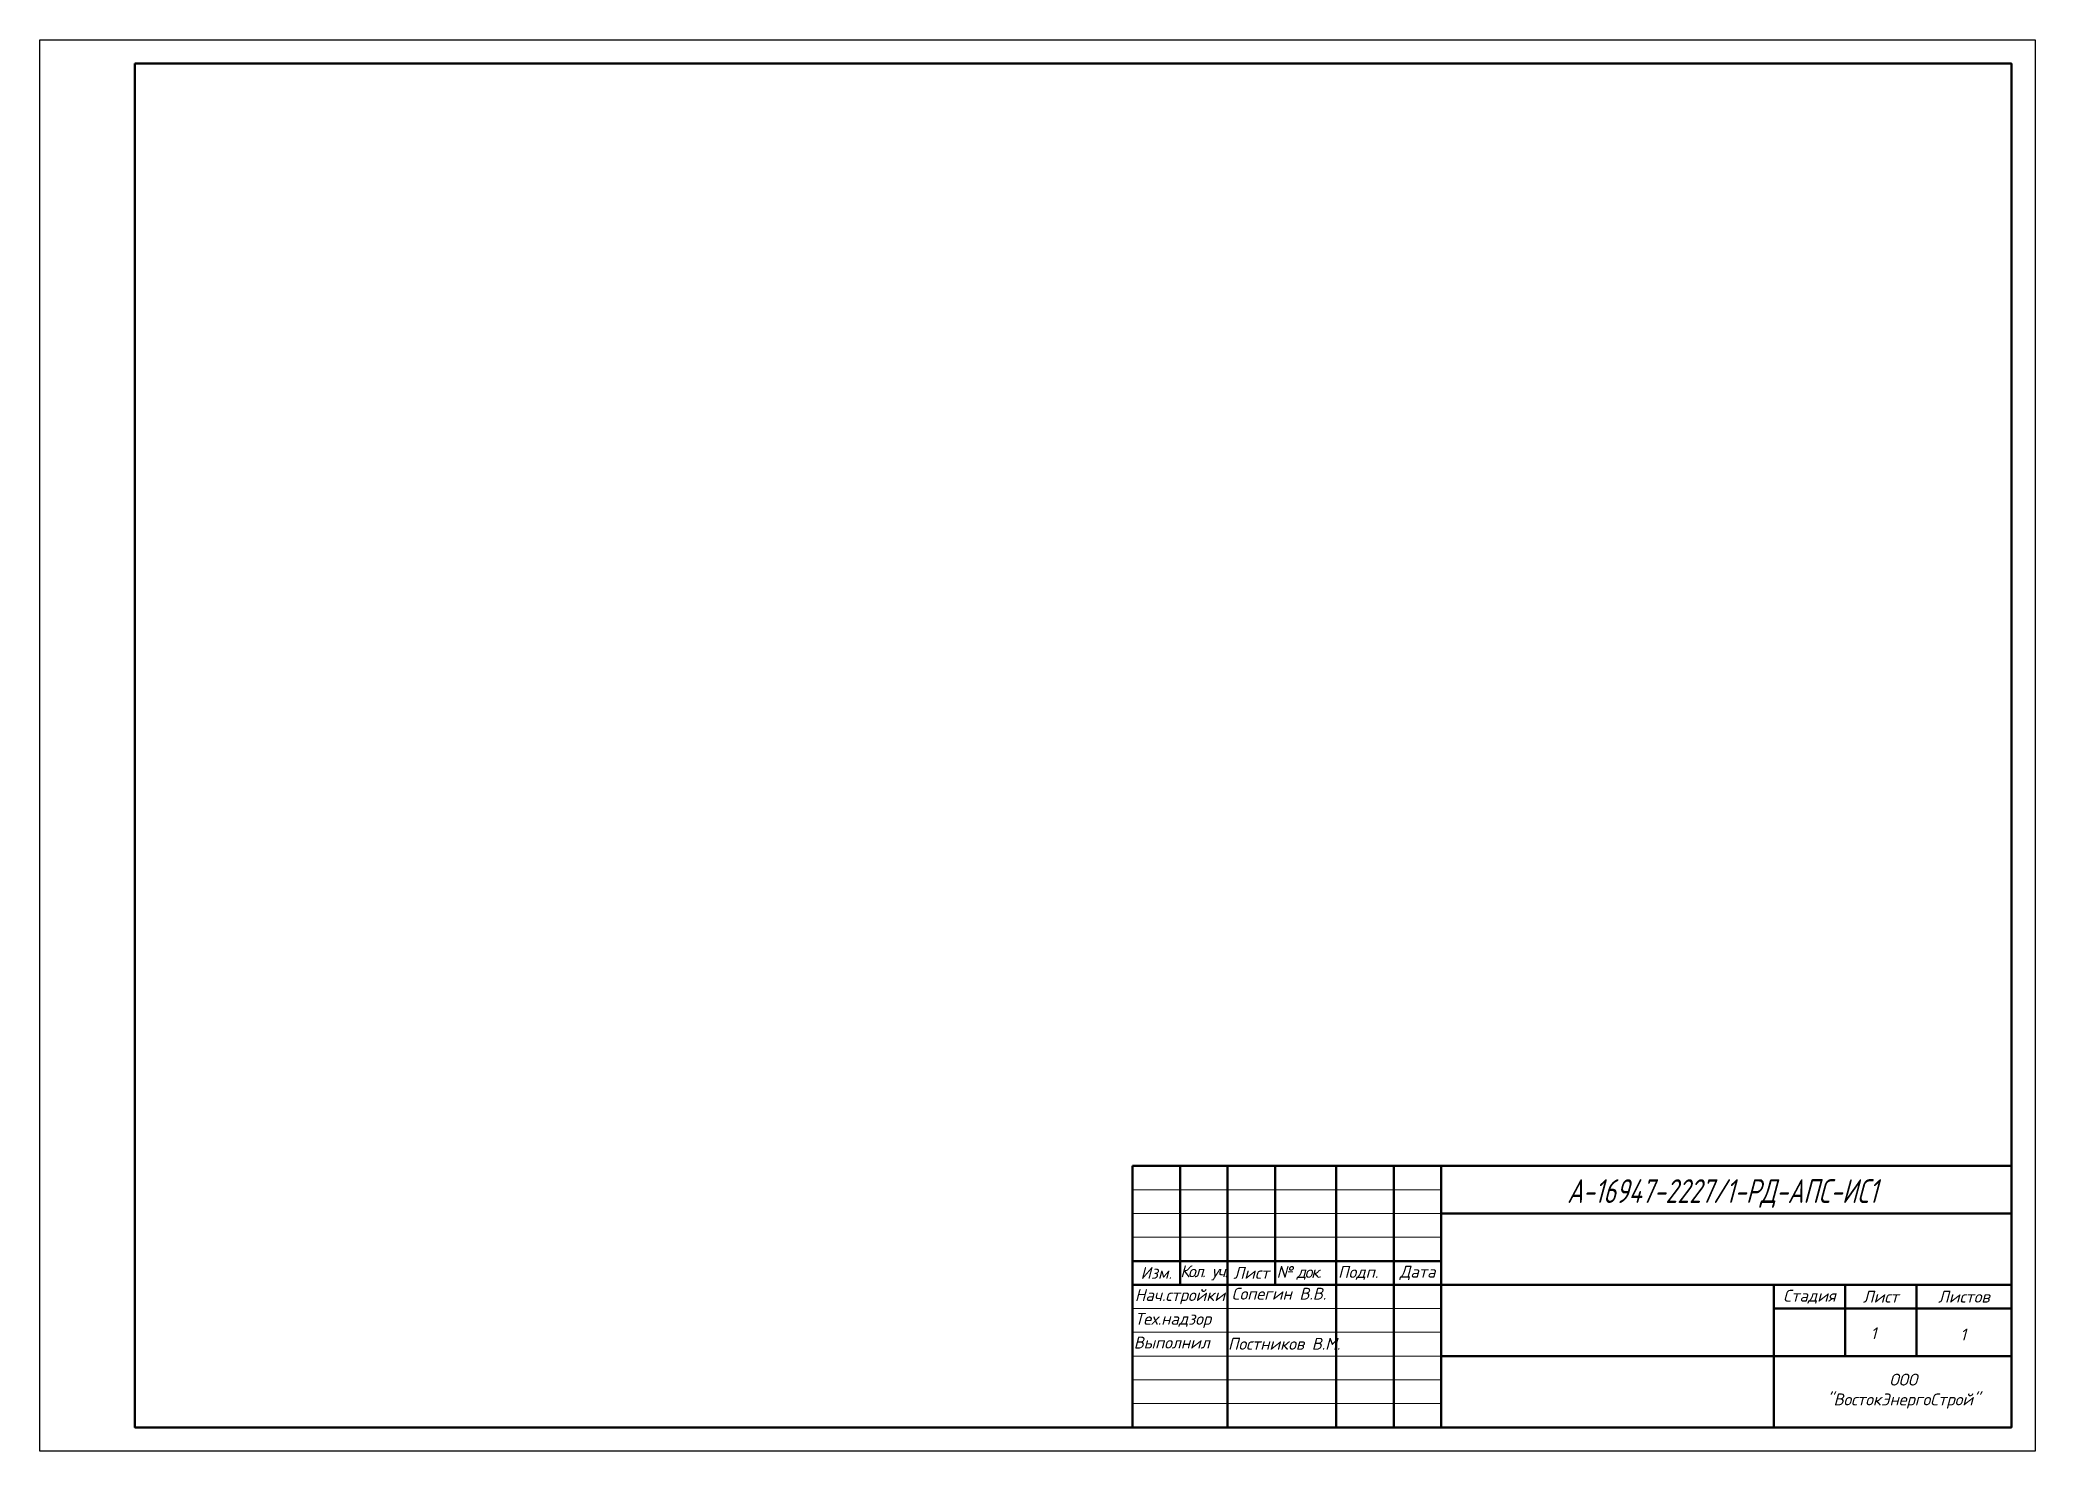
# Model space of a CAD drawing. Header units: inches. Extents: x -2146 to 222, y -883 to 3331.
# Drawn here: x -618 to 222, y 2737 to 3330 of the extents above; entities that cross this region are included whole.
import ezdxf
from ezdxf.enums import TextEntityAlignment as Align

# ---------------------------------------------------------------- set-up
doc = ezdxf.new("R2010")
doc.units = ezdxf.units.IN
doc.header["$MEASUREMENT"] = 0
doc.layers.add('Формат - толстая линия', color=7, linetype='Continuous', lineweight=50)
doc.layers.add('Формат - тонкая линия', color=7, linetype='Continuous', lineweight=20)
doc.styles.add('2.5', font='isocpeur.ttf', dxfattribs={"oblique": 15, "height": 2.5})
doc.styles.add('Simplex', font='simplex.shx', dxfattribs={"width": 0.7, "oblique": 15})

msp = doc.modelspace()

# ---------------------------------------------------------------- texts
at = {"lineweight": 35, "style": 'Simplex', "oblique": 15, "width": 0.7}
msp.add_text('А-16947-2227/1-РД-АПС-ИС1', height=9.9886, dxfattribs=at).set_placement((89.95, 2841.23), align=Align.CENTER)
at = {"color": 0, "linetype": 'ByBlock', "lineweight": -2, "ltscale": 100, "style": '2.5'}
for s, insert, char_height, width, attachment_point in [('Изм.', (-148.07, 2811.82), 4.994, 19.9772, 5), ('{\\T0.75;Кол. уч.}', (-128.09, 2811.82), 4.9943, 19.9772, 5), ('Лист', (-108.11, 2811.82), 4.994, 19.9772, 5), ('{\\T0.85;№ док.}', (-88.14, 2811.82), 4.9943, 19.9772, 5), ('Подп.', (-63.16, 2811.82), 4.994, 29.9658, 5), ('Дата', (-38.19, 2811.82), 4.994, 19.9772, 5), ('Нач.стройки', (-157.06, 2801.83), 4.9943, 39.9544, 4), ('Сопегин В.В.', (-116.37, 2803.07), 4.9943, 53.7465, 4), ('Стадия', (126.62, 2801.83), 4.994, 29.9658, 5), ('Лист', (156.59, 2801.83), 4.994, 29.9658, 5), ('Листов', (191.55, 2801.83), 4.994, 39.9544, 5), ('Тех.надзор', (-157.06, 2791.84), 4.994, 39.9544, 4), ('1', (152.33, 2786.45), 4.99, 39.9544, 4), ('1', (190.03, 2785.95), 4.99, 39.9544, 4), ('Выполнил', (-157.53, 2782.52), 4.994, 39.9544, 4), ('Постников В.М.', (-117.92, 2782.02), 4.9943, 49.447, 4), ('\\pxqc;ООО "ВостокЭнергоСтрой"', (146.09, 2762.11), 4.9943, 39.9544, 4)]:
    msp.add_mtext(s, dxfattribs=dict(at, insert=insert, char_height=char_height, width=width, attachment_point=attachment_point))

# ---------------------------------------------------------------- linework, layer by layer
at = {"color": 0, "linetype": 'ByBlock', "lineweight": -2}
msp.add_lwpolyline([(-617.53, 3330.23), (221.51, 3330.23), (221.51, 2736.9), (-617.53, 2736.9)], close=True, dxfattribs=at)
at = {"ltscale": 100}
msp.add_lwpolyline([(-158.06, 2856.77), (-158.06, 2746.89)], dxfattribs=at)
at = {"layer": 'Формат - толстая линия'}
msp.add_lwpolyline([(-577.58, 3320.24), (211.52, 3320.24), (211.52, 2746.89), (-577.58, 2746.89)], close=True, dxfattribs=at)
at = {"layer": 'Формат - толстая линия', "ltscale": 100}
msp.add_lwpolyline([(-158.06, 2856.77), (211.52, 2856.77), (211.52, 2746.89), (-158.06, 2746.89)], close=True, dxfattribs=at)
for points in [[(-138.08, 2856.77), (-138.08, 2806.82)], [(-118.1, 2856.77), (-118.1, 2746.89)], [(-98.12, 2856.77), (-98.12, 2806.82)], [(-72.39, 2856.58), (-72.39, 2746.71)], [(-48.18, 2856.77), (-48.18, 2746.89)], [(-28.2, 2856.77), (-28.2, 2746.89)], [(-28.2, 2836.79), (211.52, 2836.79)], [(-158.06, 2816.81), (-28.2, 2816.81)], [(-158.06, 2806.82), (-28.2, 2806.82)], [(-28.2, 2806.82), (211.52, 2806.82)], [(111.64, 2806.82), (111.64, 2746.89)], [(141.6, 2806.82), (141.6, 2776.86)], [(171.57, 2806.82), (171.57, 2776.86)], [(111.64, 2796.83), (211.52, 2796.83)], [(-28.2, 2776.86), (211.52, 2776.86)]]:
    msp.add_lwpolyline(points, dxfattribs=at)
at = {"layer": 'Формат - тонкая линия', "ltscale": 100}
for points in [[(-158.06, 2846.78), (-28.2, 2846.78)], [(-158.06, 2836.79), (-28.2, 2836.79)], [(-158.06, 2826.8), (-28.2, 2826.8)], [(-158.06, 2796.83), (-28.2, 2796.83)], [(-158.06, 2786.85), (-28.2, 2786.85)], [(-158.06, 2776.86), (-28.2, 2776.86)], [(-158.06, 2766.87), (-28.2, 2766.87)], [(-158.06, 2756.88), (-28.2, 2756.88)]]:
    msp.add_lwpolyline(points, dxfattribs=at)

msp.set_redraw_order([(e.dxf.handle, doc.entitydb.next_handle()) for e in msp.query("TEXT MTEXT ATTDEF DIMENSION ARC_DIMENSION")])  # texts and dimensions are drawn at this point

doc.saveas('drawing.dxf')
